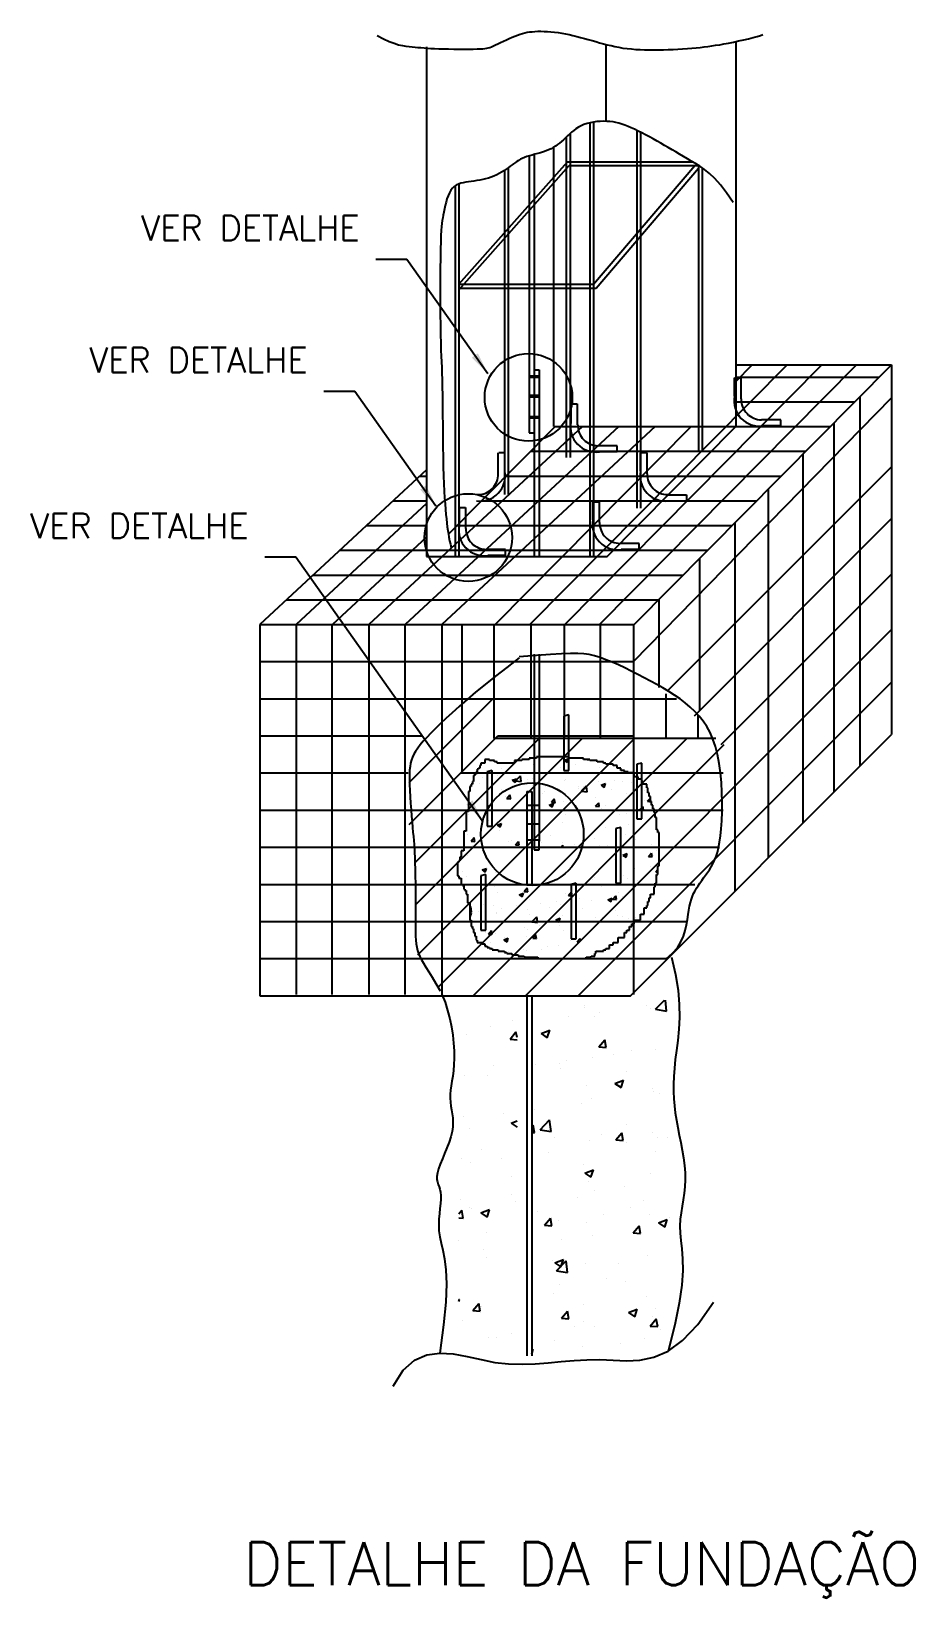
# Model space of a CAD drawing. Header units: millimetres. Extents: x -5936.4 to -5929.2, y -4429.7 to -4417.1.
import ezdxf
from ezdxf.enums import TextEntityAlignment as Align

# ---------------------------------------------------------------- set-up
doc = ezdxf.new("R2010")
doc.units = ezdxf.units.MM
doc.header["$LTSCALE"] = 10
doc.linetypes.add('DASHED', pattern=[0.75, 0.5, -0.25])
doc.layers.add('Termotécnica', color=7, linetype='Continuous')
doc.styles.add('r140', font='romans.shx')
doc.styles.add('r80', font='romans.shx')

msp = doc.modelspace()

# ---------------------------------------------------------------- texts
at = {"layer": 'Termotécnica', "color": 2, "style": 'r80'}
for p in [(-5935.494, -4418.744), (-5935.914, -4419.811), (-5936.392, -4421.151)]:
    msp.add_text('VER DETALHE', height=0.2, dxfattribs=at).set_placement(p)
at = {"layer": 'Termotécnica', "color": 5, "style": 'r140'}
msp.add_text('DETALHE DA FUNDAÇÃO', height=0.35, dxfattribs=at).set_placement((-5931.931, -4429.72), align=Align.BOTTOM_CENTER)

# ---------------------------------------------------------------- blocks, each defined once
blk = doc.blocks.new('*X1')
at = {"color": 0}
for p, q in [((2729.2, 2127.2), (2732.7, 2128.6)), ((2729.2, 2127.2), (2731.7, 2125.5)), ((2730.2, 2127.3), (2730.2, 2127.3)), ((2731.7, 2125.5), (2732.8, 2128.6)), ((2747.8, 2127.8), (2748, 2128)), ((2747.8, 2127.8), (2750, 2127.6)), ((2675.7, 2115.2), (2675.7, 2115.2)), ((2678.9, 2120.3), (2678.9, 2120.3)), ((2690, 2110.7), (2693.9, 2114.8)), ((2694.4, 2110), (2693.9, 2114.8)), ((2694.7, 2117.7), (2694.7, 2117.7)), ((2704.2, 2123.5), (2704.2, 2123.5)), ((2726.2, 2121.8), (2726.2, 2121.8)), ((2728.7, 2116.7), (2728.7, 2116.7)), ((2738.8, 2123.5), (2738.8, 2123.5)), ((2757.7, 2126), (2757.7, 2126)), ((2757.8, 2121.7), (2757.8, 2121.7)), ((2660.8, 2108.1), (2660.8, 2108.1)), ((2663.2, 2113.5), (2663.2, 2113.5)), ((2670.3, 2106.7), (2670.3, 2106.7)), ((2677, 2113.7), (2677, 2113.7)), ((2678.3, 2103.7), (2678.3, 2103.7)), ((2687.2, 2111.1), (2690.7, 2112.4)), ((2687.2, 2111.1), (2689.7, 2109.4)), ((2687.5, 2107), (2687.5, 2107)), ((2689.7, 2109.4), (2690.7, 2112.4)), ((2690, 2110.7), (2694.4, 2110)), ((2699.5, 2111.7), (2699.5, 2111.7)), ((2703.6, 2106.9), (2703.6, 2106.9)), ((2703.7, 2112.6), (2703.7, 2112.6)), ((2713.1, 2102.1), (2713.1, 2102.1)), ((2714.2, 2105.8), (2714.2, 2105.8)), ((2725.6, 2103.8), (2725.6, 2103.8)), ((2729.5, 2110.6), (2729.5, 2110.6)), ((2730.3, 2111.4), (2730.3, 2111.4)), ((2740.6, 2105.7), (2740.6, 2105.7)), ((2740.9, 2104.7), (2740.9, 2104.7)), ((2743.3, 2102.5), (2747.2, 2106.5)), ((2743.3, 2102.5), (2743.6, 2102.4)), ((2743.6, 2102.4), (2747.8, 2101.8)), ((2744.5, 2106.2), (2744.5, 2106.2)), ((2747.3, 2106.1), (2747.2, 2106.5)), ((2747.8, 2101.8), (2747.3, 2106.1)), ((2755.2, 2114.2), (2755.2, 2114.2)), ((2757, 2110.3), (2757, 2110.3)), ((2759.1, 2107.1), (2762.6, 2108.4)), ((2759.1, 2107.1), (2761.6, 2105.4)), ((2761.6, 2105.4), (2762.6, 2108.4)), ((2767.6, 2103.6), (2767.6, 2103.6)), ((2769.8, 2110.7), (2769.8, 2110.7)), ((2776.1, 2110.4), (2776.1, 2110.4)), ((2783.7, 2109.2), (2783.7, 2109.2)), ((2794.3, 2102.5), (2794.3, 2102.5)), ((2652.6, 2100.2), (2652.6, 2100.2)), ((2653.2, 2090.7), (2653.2, 2090.7)), ((2662.6, 2095.5), (2662.6, 2095.5)), ((2681.5, 2098), (2681.5, 2098)), ((2682.3, 2095.7), (2682.3, 2095.7)), ((2683, 2096.4), (2685.4, 2099.3)), ((2683, 2096.4), (2686, 2096.2)), ((2686, 2096.2), (2685.4, 2099.3)), ((2711.5, 2100.7), (2711.5, 2100.7)), ((2717.1, 2091), (2720.6, 2092.3)), ((2717.1, 2091), (2719.6, 2089.3)), ((2718.9, 2093.3), (2721.3, 2096.2)), ((2718.9, 2093.3), (2721.9, 2093)), ((2719.6, 2089.3), (2720.6, 2092.3)), ((2721.9, 2093), (2721.3, 2096.2)), ((2728.9, 2094), (2728.9, 2094)), ((2754.6, 2097.5), (2754.6, 2097.5)), ((2754.7, 2090.2), (2757.2, 2093)), ((2754.7, 2090.2), (2757.7, 2089.9)), ((2757.7, 2089.9), (2757.2, 2093)), ((2763, 2090.7), (2763, 2090.7)), ((2775.5, 2092.3), (2775.5, 2092.3)), ((2779.9, 2100.7), (2779.9, 2100.7)), ((2788.9, 2093.2), (2788.9, 2093.2)), ((2790.6, 2087), (2793, 2089.9)), ((2793.5, 2087), (2793, 2089.9)), ((2794.4, 2094.8), (2794.4, 2094.8)), ((2796.7, 2094.2), (2799, 2096.6)), ((2796.7, 2094.2), (2800, 2093.7)), ((2652, 2083.5), (2652, 2083.5)), ((2667, 2088.3), (2667, 2088.3)), ((2668.4, 2078.2), (2668.4, 2078.2)), ((2677.7, 2087), (2677.7, 2087)), ((2728.3, 2077.3), (2728.3, 2077.3)), ((2730.6, 2083.2), (2730.6, 2083.2)), ((2731.4, 2086.5), (2731.4, 2086.5)), ((2759.7, 2088.2), (2759.7, 2088.2)), ((2773.8, 2083.8), (2773.8, 2083.8)), ((2779.3, 2084.1), (2779.3, 2084.1)), ((2789.1, 2087), (2792.4, 2088.3)), ((2790.6, 2087), (2790.8, 2087)), ((2792, 2087), (2792.4, 2088.3)), ((2651.4, 2066.9), (2651.4, 2066.9)), ((2654.1, 2062), (2656.5, 2064.8)), ((2657.1, 2061.7), (2656.5, 2064.8)), ((2672.3, 2073.2), (2672.3, 2073.2)), ((2675.1, 2074.8), (2678.6, 2076.2)), ((2675.1, 2074.8), (2677.6, 2073.2)), ((2677.1, 2070.4), (2677.1, 2070.4)), ((2677.6, 2073.2), (2678.6, 2076.2)), ((2718.2, 2066.8), (2718.2, 2066.8)), ((2753.4, 2064.2), (2753.4, 2064.2)), ((2762.3, 2072.6), (2762.3, 2072.6)), ((2778.6, 2067.4), (2778.6, 2067.4)), ((2781.3, 2075.1), (2781.3, 2075.1)), ((2654.1, 2062), (2657.1, 2061.7)), ((2655.2, 2058.5), (2655.2, 2058.5)), ((2657.3, 2062.7), (2657.3, 2062.7)), ((2684, 2061.6), (2684, 2061.6)), ((2686.8, 2062.7), (2686.8, 2062.7)), ((2690, 2058.8), (2692.4, 2061.7)), ((2690, 2058.8), (2692.9, 2058.6)), ((2692.9, 2058.6), (2692.4, 2061.7)), ((2710.7, 2060.5), (2710.7, 2060.5)), ((2726.9, 2057), (2728.2, 2058.6)), ((2727.7, 2060.7), (2727.7, 2060.7)), ((2728.5, 2057), (2728.2, 2058.6)), ((2737.4, 2059.3), (2737.4, 2059.3)), ((2757.7, 2058.4), (2757.7, 2058.4)), ((2764, 2058.2), (2764, 2058.2)), ((2774.6, 2051.5), (2774.6, 2051.5)), ((2776.8, 2050.7), (2780.3, 2052)), ((2779.3, 2049), (2780.3, 2052)), ((2786.8, 2063.4), (2786.8, 2063.4)), ((2790.7, 2057.1), (2790.7, 2057.1)), ((2797.5, 2049.4), (2800, 2052.3)), ((2798.8, 2052.4), (2798.8, 2052.4)), ((2799.7, 2059.5), (2799.7, 2059.5)), ((2800.5, 2049.1), (2800, 2052.3)), ((2804, 2054.5), (2804, 2054.5)), ((2650.8, 2050.2), (2650.8, 2050.2)), ((2662.9, 2038.6), (2666.4, 2039.9)), ((2662.9, 2038.6), (2665.4, 2036.9)), ((2665.4, 2036.9), (2666.4, 2039.9)), ((2769.7, 2047.4), (2769.7, 2047.4)), ((2776.8, 2050.7), (2779.3, 2049)), ((2778, 2050.8), (2778, 2050.8)), ((2786.5, 2039.8), (2786.5, 2039.8)), ((2797.5, 2049.4), (2800.5, 2049.1)), ((2799.1, 2041.5), (2799.1, 2041.5)), ((2801.3, 2050.4), (2801.3, 2050.4)), ((2803.3, 2037.2), (2805, 2038.9)), ((2647.3, 2037.3), (2647.3, 2037.3)), ((2650.2, 2033.6), (2650.2, 2033.6)), ((2653, 2027.4), (2653, 2027.4)), ((2663.2, 2027), (2663.4, 2027.2)), ((2663.5, 2027), (2663.4, 2027.2)), ((2674, 2036.2), (2674, 2036.2)), ((2752.2, 2030.9), (2752.2, 2030.9)), ((2754.1, 2032.8), (2754.1, 2032.8)), ((2755, 2035.7), (2755, 2035.7)), ((2777.4, 2034.1), (2777.4, 2034.1)), ((2780.8, 2031.7), (2780.8, 2031.7)), ((2788.7, 2029.9), (2788.7, 2029.9)), ((2803.3, 2037.2), (2805, 2036.9)), ((2803.4, 2037.9), (2803.4, 2037.9)), ((2673, 2024.9), (2673, 2024.9)), ((2675.3, 2020.5), (2675.3, 2020.5)), ((2692.8, 2018.4), (2696.3, 2019.8)), ((2692.8, 2018.4), (2695.2, 2016.8)), ((2695.2, 2016.8), (2696.3, 2019.8)), ((2696.9, 2021.2), (2699.3, 2024.1)), ((2696.9, 2021.2), (2699.9, 2021)), ((2699.9, 2021), (2699.3, 2024.1)), ((2700.5, 2023.7), (2700.5, 2023.7)), ((2701.3, 2014.9), (2701.3, 2014.9)), ((2722.9, 2013.5), (2722.9, 2013.5)), ((2730.4, 2019.9), (2730.4, 2019.9)), ((2732.8, 2018.1), (2735.2, 2020.9)), ((2732.8, 2018.1), (2735.7, 2017.8)), ((2735.7, 2017.8), (2735.2, 2020.9)), ((2741.8, 2015.9), (2741.8, 2015.9)), ((2751.6, 2014.3), (2751.6, 2014.3)), ((2759.6, 2024.9), (2759.6, 2024.9)), ((2764.6, 2014.4), (2768.1, 2015.8)), ((2764.6, 2014.4), (2767.1, 2012.8)), ((2767.1, 2012.8), (2768.1, 2015.8)), ((2768.6, 2014.9), (2771, 2017.8)), ((2768.6, 2014.9), (2771.6, 2014.7)), ((2771.6, 2014.7), (2771, 2017.8)), ((2773.4, 2020.1), (2773.4, 2020.1)), ((2776.8, 2017.5), (2776.8, 2017.5)), ((2785.9, 2021.7), (2785.9, 2021.7)), ((2653, 2008.3), (2653.8, 2009.1)), ((2653, 2004.6), (2654.3, 2004.4)), ((2653, 2003.2), (2654.2, 2003.7)), ((2653, 2000.8), (2653.2, 2000.6)), ((2653.2, 2000.6), (2654.2, 2003.7)), ((2654.3, 2004.4), (2653.8, 2009.1)), ((2659.8, 2005.2), (2659.8, 2005.2)), ((2664.3, 2010.6), (2664.3, 2010.6)), ((2672.1, 2009.9), (2672.1, 2009.9)), ((2674.7, 2003.8), (2674.7, 2003.8)), ((2674.8, 2003.9), (2674.8, 2003.9)), ((2678.8, 2007.6), (2678.8, 2007.6)), ((2691, 2009.5), (2691, 2009.5)), ((2699.9, 2007), (2699.9, 2007)), ((2701.5, 2002.8), (2701.5, 2002.8)), ((2703.5, 1997), (2707.1, 2000.8)), ((2707.6, 1997), (2707.1, 2000.8)), ((2710.3, 2011.8), (2710.3, 2011.8)), ((2717.7, 2008.4), (2717.7, 2008.4)), ((2725.9, 2010.8), (2725.9, 2010.8)), ((2728.2, 2001.7), (2728.2, 2001.7)), ((2744.4, 2007.2), (2744.4, 2007.2)), ((2754.9, 2000.5), (2754.9, 2000.5)), ((2771.1, 2006.1), (2771.1, 2006.1)), ((2772.7, 2002), (2772.7, 2002)), ((2776.2, 2000.8), (2776.2, 2000.8)), ((2791.7, 2004.5), (2791.7, 2004.5)), ((2665.6, 1987.9), (2665.6, 1987.9)), ((2668, 1986.7), (2670.4, 1989.6)), ((2670.8, 1987.2), (2670.4, 1989.6)), ((2697.2, 1992.1), (2697.2, 1992.1)), ((2699.3, 1990.4), (2699.3, 1990.4)), ((2703.2, 1996.8), (2703.5, 1997)), ((2703.2, 1996.8), (2707.7, 1996.1)), ((2707.7, 1996.1), (2707.6, 1997)), ((2709.7, 1993.7), (2709.7, 1993.7)), ((2722.6, 1998.3), (2726.1, 1999.7)), ((2722.6, 1998.3), (2724.5, 1997)), ((2724.5, 1997), (2725.1, 1996.6)), ((2725.1, 1996.6), (2725.2, 1997)), ((2725.2, 1997), (2726.1, 1999.7)), ((2725.3, 1994.1), (2725.3, 1994.1)), ((2728.4, 1990), (2728.4, 1990)), ((2728.6, 1996.2), (2728.6, 1996.2)), ((2751, 1997.6), (2751, 1997.6)), ((2760.2, 2000.4), (2760.2, 2000.4)), ((2781.6, 1999.4), (2781.6, 1999.4)), ((2786.7, 2000.1), (2786.7, 2000.1)), ((2668, 1986.7), (2670.1, 1986.6)), ((2670, 1980), (2670, 1980)), ((2670.1, 1986.6), (2671, 1986.5)), ((2671, 1986.5), (2670.8, 1987.2)), ((2674.1, 1987.2), (2674.1, 1987.2)), ((2680.6, 1982.2), (2684.1, 1983.5)), ((2680.6, 1982.2), (2683.1, 1980.5)), ((2681, 1984.1), (2681, 1984.1)), ((2683.1, 1980.5), (2684.1, 1983.5)), ((2699.2, 1985), (2699.2, 1985)), ((2703.8, 1983.6), (2706.2, 1986.5)), ((2703.8, 1983.6), (2706.8, 1983.3)), ((2706.8, 1983.3), (2706.2, 1986.5)), ((2707.7, 1983), (2707.7, 1983)), ((2715.5, 1976.5), (2715.5, 1976.5)), ((2724.7, 1977.5), (2724.7, 1977.5)), ((2734.4, 1981.8), (2734.4, 1981.8)), ((2739.7, 1980.5), (2742.1, 1983.3)), ((2739.7, 1980.5), (2741.5, 1980.3)), ((2742.5, 1981.3), (2742.1, 1983.3)), ((2684, 1972.4), (2684, 1972.4)), ((2696.6, 1974), (2696.6, 1974)), ((2698.7, 1973.7), (2698.7, 1973.7)), ((2711.2, 1974.1), (2711.2, 1974.1))]:
    blk.add_line(p, q, dxfattribs=at)

# ---------------------------------------------------------------- linework, layer by layer
at = {"layer": 'Termotécnica', "color": 2}
for p, q in [((-5933.186, -4417.179), (-5933.186, -4421.299)), ((-5931.736, -4417.169), (-5931.736, -4417.782)), ((-5930.686, -4417.139), (-5930.686, -4420.249)), ((-5931.866, -4417.794), (-5931.866, -4421.299)), ((-5931.836, -4417.788), (-5931.836, -4421.299)), ((-5932.056, -4417.91), (-5932.056, -4420.499)), ((-5932.026, -4417.881), (-5932.026, -4420.499)), ((-5931.486, -4417.855), (-5931.486, -4420.909)), ((-5931.456, -4417.869), (-5931.456, -4420.909)), ((-5931.456, -4417.869), (-5931.456, -4420.909)), ((-5932.156, -4420.249), (-5932.156, -4417.989)), ((-5932.926, -4419.099), (-5932.046, -4418.109)), ((-5932.926, -4419.144), (-5932.033, -4418.139)), ((-5932.556, -4418.179), (-5932.556, -4420.799)), ((-5932.526, -4418.158), (-5932.526, -4420.799)), ((-5932.046, -4418.109), (-5931.035, -4418.109)), ((-5932.033, -4418.139), (-5930.986, -4418.139)), ((-5931.836, -4419.099), (-5931.016, -4418.139)), ((-5931.815, -4419.129), (-5930.986, -4418.159)), ((-5930.986, -4418.139), (-5930.986, -4420.439)), ((-5930.956, -4418.158), (-5930.956, -4420.439)), ((-5932.956, -4418.305), (-5932.956, -4421.299)), ((-5932.926, -4418.288), (-5932.926, -4421.299)), ((-5933.596, -4418.896), (-5933.346, -4418.896)), ((-5933.346, -4418.896), (-5932.691, -4419.821)), ((-5932.926, -4419.099), (-5931.836, -4419.099)), ((-5932.926, -4419.129), (-5931.866, -4419.129)), ((-5931.866, -4419.129), (-5931.815, -4419.129)), ((-5934.016, -4419.963), (-5933.766, -4419.963)), ((-5933.766, -4419.963), (-5933.111, -4420.889)), ((-5933.008, -4421.119), (-5932.146, -4420.249)), ((-5932.146, -4420.249), (-5931.506, -4420.249)), ((-5931.726, -4421.299), (-5930.686, -4420.249)), ((-5934.494, -4421.303), (-5934.244, -4421.303)), ((-5934.244, -4421.303), (-5932.736, -4423.434)), ((-5933.186, -4421.299), (-5931.726, -4421.299)), ((-5932.036, -4422.579), (-5932.076, -4422.589)), ((-5932.076, -4422.589), (-5932.076, -4423.029)), ((-5932.036, -4423.029), (-5932.036, -4422.579)), ((-5930.846, -4422.769), (-5932.629, -4422.769)), ((-5932.766, -4423.019), (-5932.776, -4423.019)), ((-5932.776, -4423.019), (-5932.776, -4423.039)), ((-5932.756, -4423.009), (-5932.766, -4423.009)), ((-5932.766, -4423.009), (-5932.766, -4423.019)), ((-5932.746, -4422.989), (-5932.756, -4422.989)), ((-5932.756, -4422.989), (-5932.756, -4423.009)), ((-5932.716, -4422.969), (-5932.746, -4422.969)), ((-5932.746, -4422.969), (-5932.746, -4422.989)), ((-5932.716, -4422.939), (-5932.716, -4422.969)), ((-5932.676, -4422.939), (-5932.716, -4422.939)), ((-5932.716, -4422.939), (-5932.716, -4422.949)), ((-5932.656, -4423.029), (-5932.696, -4423.039)), ((-5932.676, -4422.949), (-5932.676, -4422.939)), ((-5932.636, -4422.949), (-5932.676, -4422.949)), ((-5932.656, -4423.479), (-5932.656, -4423.029)), ((-5932.636, -4422.959), (-5932.636, -4422.949)), ((-5932.616, -4422.959), (-5932.636, -4422.959)), ((-5932.616, -4422.969), (-5932.616, -4422.959)), ((-5932.476, -4422.969), (-5932.616, -4422.969)), ((-5932.416, -4422.949), (-5932.476, -4422.949)), ((-5932.476, -4422.949), (-5932.476, -4422.969)), ((-5932.356, -4422.939), (-5932.416, -4422.939)), ((-5932.416, -4422.939), (-5932.416, -4422.949)), ((-5932.296, -4422.929), (-5932.356, -4422.929)), ((-5932.356, -4422.929), (-5932.356, -4422.939)), ((-5932.296, -4422.919), (-5932.296, -4422.929)), ((-5932.036, -4422.919), (-5932.296, -4422.919)), ((-5932.076, -4423.029), (-5932.036, -4423.029)), ((-5932.036, -4422.929), (-5932.036, -4422.919)), ((-5931.916, -4422.929), (-5932.036, -4422.929)), ((-5931.916, -4422.939), (-5931.916, -4422.929)), ((-5931.866, -4422.939), (-5931.916, -4422.939)), ((-5931.866, -4422.949), (-5931.866, -4422.939)), ((-5931.806, -4422.949), (-5931.866, -4422.949)), ((-5931.806, -4422.959), (-5931.806, -4422.949)), ((-5931.756, -4422.959), (-5931.806, -4422.959)), ((-5931.756, -4422.969), (-5931.756, -4422.959)), ((-5931.736, -4422.969), (-5931.756, -4422.969)), ((-5931.736, -4422.979), (-5931.736, -4422.969)), ((-5931.676, -4422.979), (-5931.736, -4422.979)), ((-5931.676, -4422.989), (-5931.676, -4422.979)), ((-5931.646, -4422.989), (-5931.676, -4422.989)), ((-5931.646, -4423.009), (-5931.646, -4422.989)), ((-5931.616, -4423.009), (-5931.646, -4423.009)), ((-5931.616, -4423.029), (-5931.616, -4423.009)), ((-5931.586, -4423.029), (-5931.616, -4423.029)), ((-5931.586, -4423.039), (-5931.586, -4423.029)), ((-5931.446, -4422.969), (-5931.486, -4422.979)), ((-5931.486, -4422.979), (-5931.486, -4423.419)), ((-5931.446, -4423.419), (-5931.446, -4422.969)), ((-5932.826, -4423.159), (-5932.836, -4423.159)), ((-5932.836, -4423.159), (-5932.836, -4423.199)), ((-5932.816, -4423.139), (-5932.826, -4423.139)), ((-5932.826, -4423.139), (-5932.826, -4423.159)), ((-5932.806, -4423.119), (-5932.816, -4423.119)), ((-5932.816, -4423.119), (-5932.816, -4423.139)), ((-5932.796, -4423.069), (-5932.806, -4423.069)), ((-5932.806, -4423.069), (-5932.806, -4423.119)), ((-5932.786, -4423.059), (-5932.796, -4423.059)), ((-5932.796, -4423.059), (-5932.796, -4423.069)), ((-5932.776, -4423.039), (-5932.786, -4423.039)), ((-5932.786, -4423.039), (-5932.786, -4423.059)), ((-5932.696, -4423.039), (-5932.696, -4423.479)), ((-5931.556, -4423.039), (-5931.586, -4423.039)), ((-5931.556, -4423.049), (-5931.556, -4423.039)), ((-5931.506, -4423.049), (-5931.556, -4423.049)), ((-5931.506, -4423.079), (-5931.506, -4423.049)), ((-5931.476, -4423.079), (-5931.506, -4423.079)), ((-5931.476, -4423.099), (-5931.476, -4423.079)), ((-5931.446, -4423.099), (-5931.476, -4423.099)), ((-5931.446, -4423.119), (-5931.446, -4423.099)), ((-5931.436, -4423.119), (-5931.446, -4423.119)), ((-5931.436, -4423.139), (-5931.436, -4423.119)), ((-5931.406, -4423.139), (-5931.436, -4423.139)), ((-5931.406, -4423.169), (-5931.406, -4423.139)), ((-5932.836, -4423.199), (-5932.846, -4423.199)), ((-5932.846, -4423.199), (-5932.846, -4423.359)), ((-5931.396, -4423.169), (-5931.406, -4423.169)), ((-5931.396, -4423.209), (-5931.396, -4423.169)), ((-5931.386, -4423.209), (-5931.396, -4423.209)), ((-5931.386, -4423.239), (-5931.386, -4423.209)), ((-5931.376, -4423.239), (-5931.386, -4423.239)), ((-5931.376, -4423.279), (-5931.376, -4423.239)), ((-5931.366, -4423.279), (-5931.376, -4423.279)), ((-5931.366, -4423.309), (-5931.366, -4423.279)), ((-5932.846, -4423.359), (-5932.866, -4423.359)), ((-5932.866, -4423.359), (-5932.866, -4423.519)), ((-5931.356, -4423.309), (-5931.366, -4423.309)), ((-5931.356, -4423.339), (-5931.356, -4423.309)), ((-5931.346, -4423.339), (-5931.356, -4423.339)), ((-5931.346, -4423.369), (-5931.346, -4423.339)), ((-5931.336, -4423.369), (-5931.346, -4423.369)), ((-5931.336, -4423.409), (-5931.336, -4423.369)), ((-5931.326, -4423.409), (-5931.336, -4423.409)), ((-5931.326, -4423.509), (-5931.326, -4423.409)), ((-5932.866, -4423.519), (-5932.886, -4423.519)), ((-5932.886, -4423.519), (-5932.886, -4423.679)), ((-5932.696, -4423.479), (-5932.656, -4423.479)), ((-5931.616, -4423.489), (-5931.656, -4423.499)), ((-5931.656, -4423.499), (-5931.656, -4423.939)), ((-5931.616, -4423.939), (-5931.616, -4423.489)), ((-5931.486, -4423.419), (-5931.446, -4423.419)), ((-5931.316, -4423.509), (-5931.326, -4423.509)), ((-5931.316, -4423.529), (-5931.316, -4423.509)), ((-5931.306, -4423.529), (-5931.316, -4423.529)), ((-5931.306, -4423.799), (-5931.306, -4423.529)), ((-5932.926, -4423.769), (-5932.936, -4423.769)), ((-5932.936, -4423.769), (-5932.936, -4423.879)), ((-5932.916, -4423.759), (-5932.926, -4423.759)), ((-5932.926, -4423.759), (-5932.926, -4423.769)), ((-5932.906, -4423.729), (-5932.916, -4423.729)), ((-5932.916, -4423.729), (-5932.916, -4423.759)), ((-5932.886, -4423.679), (-5932.906, -4423.679)), ((-5932.906, -4423.679), (-5932.906, -4423.729)), ((-5932.936, -4423.879), (-5932.926, -4423.879)), ((-5932.926, -4423.879), (-5932.926, -4423.899)), ((-5932.926, -4423.899), (-5932.906, -4423.899)), ((-5932.906, -4423.899), (-5932.906, -4423.949)), ((-5932.706, -4423.869), (-5932.746, -4423.879)), ((-5932.746, -4423.879), (-5932.746, -4424.319)), ((-5932.706, -4424.319), (-5932.706, -4423.869)), ((-5931.326, -4423.939), (-5931.326, -4423.869)), ((-5931.326, -4423.869), (-5931.316, -4423.869)), ((-5931.316, -4423.869), (-5931.316, -4423.799)), ((-5931.316, -4423.799), (-5931.306, -4423.799)), ((-5932.906, -4423.949), (-5932.896, -4423.949)), ((-5932.896, -4423.949), (-5932.896, -4423.959)), ((-5932.896, -4423.959), (-5932.886, -4423.959)), ((-5932.886, -4423.959), (-5932.886, -4423.989)), ((-5932.886, -4423.989), (-5932.876, -4423.989)), ((-5932.876, -4423.989), (-5932.876, -4423.999)), ((-5932.876, -4423.999), (-5932.866, -4423.999)), ((-5932.866, -4423.999), (-5932.866, -4424.029)), ((-5932.866, -4424.029), (-5932.856, -4424.029)), ((-5932.856, -4424.029), (-5932.856, -4424.099)), ((-5932.376, -4423.949), (-5932.336, -4423.949)), ((-5931.976, -4423.939), (-5932.016, -4423.949)), ((-5932.016, -4423.949), (-5932.016, -4424.389)), ((-5931.976, -4424.389), (-5931.976, -4423.939)), ((-5931.656, -4423.939), (-5931.616, -4423.939)), ((-5931.376, -4424.059), (-5931.376, -4424.029)), ((-5931.376, -4424.029), (-5931.346, -4424.029)), ((-5931.346, -4424.029), (-5931.346, -4423.969)), ((-5931.346, -4423.969), (-5931.336, -4423.969)), ((-5931.336, -4423.969), (-5931.336, -4423.939)), ((-5931.336, -4423.939), (-5931.326, -4423.939)), ((-5932.856, -4424.099), (-5932.836, -4424.099)), ((-5932.836, -4424.099), (-5932.836, -4424.239)), ((-5931.426, -4424.189), (-5931.426, -4424.139)), ((-5931.426, -4424.139), (-5931.406, -4424.139)), ((-5931.406, -4424.139), (-5931.406, -4424.119)), ((-5931.406, -4424.119), (-5931.396, -4424.119)), ((-5931.396, -4424.119), (-5931.396, -4424.089)), ((-5931.396, -4424.089), (-5931.386, -4424.089)), ((-5931.386, -4424.059), (-5931.376, -4424.059)), ((-5931.386, -4424.089), (-5931.386, -4424.059)), ((-5932.836, -4424.239), (-5932.826, -4424.239)), ((-5932.826, -4424.239), (-5932.826, -4424.289)), ((-5932.826, -4424.289), (-5932.816, -4424.289)), ((-5932.816, -4424.289), (-5932.816, -4424.309)), ((-5931.546, -4424.319), (-5931.546, -4424.289)), ((-5931.546, -4424.289), (-5931.526, -4424.289)), ((-5931.526, -4424.289), (-5931.526, -4424.269)), ((-5931.526, -4424.269), (-5931.506, -4424.269)), ((-5931.506, -4424.269), (-5931.506, -4424.239)), ((-5931.506, -4424.239), (-5931.456, -4424.239)), ((-5931.456, -4424.239), (-5931.456, -4424.189)), ((-5931.456, -4424.189), (-5931.426, -4424.189)), ((-5932.816, -4424.309), (-5932.806, -4424.309)), ((-5932.806, -4424.309), (-5932.806, -4424.339)), ((-5932.806, -4424.339), (-5932.796, -4424.339)), ((-5932.796, -4424.339), (-5932.796, -4424.369)), ((-5932.796, -4424.369), (-5932.786, -4424.369)), ((-5932.786, -4424.369), (-5932.786, -4424.399)), ((-5932.786, -4424.399), (-5932.776, -4424.399)), ((-5932.776, -4424.399), (-5932.776, -4424.419)), ((-5932.776, -4424.419), (-5932.736, -4424.419)), ((-5932.746, -4424.319), (-5932.706, -4424.319)), ((-5932.736, -4424.419), (-5932.736, -4424.429)), ((-5932.736, -4424.429), (-5932.716, -4424.429)), ((-5932.716, -4424.429), (-5932.716, -4424.449)), ((-5932.016, -4424.389), (-5931.976, -4424.389)), ((-5931.676, -4424.439), (-5931.676, -4424.419)), ((-5931.676, -4424.419), (-5931.636, -4424.419)), ((-5931.636, -4424.419), (-5931.636, -4424.379)), ((-5931.636, -4424.379), (-5931.586, -4424.379)), ((-5931.586, -4424.379), (-5931.586, -4424.339)), ((-5931.586, -4424.339), (-5931.566, -4424.339)), ((-5931.566, -4424.339), (-5931.566, -4424.319)), ((-5931.566, -4424.319), (-5931.546, -4424.319)), ((-5932.716, -4424.449), (-5932.696, -4424.449)), ((-5932.696, -4424.449), (-5932.696, -4424.459)), ((-5932.696, -4424.459), (-5932.676, -4424.459)), ((-5932.676, -4424.459), (-5932.676, -4424.469)), ((-5932.676, -4424.469), (-5932.656, -4424.469)), ((-5932.656, -4424.469), (-5932.656, -4424.479)), ((-5932.656, -4424.479), (-5932.606, -4424.479)), ((-5932.606, -4424.479), (-5932.606, -4424.489)), ((-5932.606, -4424.489), (-5932.556, -4424.489)), ((-5932.556, -4424.489), (-5932.556, -4424.499)), ((-5932.556, -4424.499), (-5932.536, -4424.499)), ((-5932.536, -4424.499), (-5932.536, -4424.509)), ((-5932.536, -4424.509), (-5932.496, -4424.509)), ((-5932.496, -4424.509), (-5932.496, -4424.519)), ((-5932.496, -4424.519), (-5932.446, -4424.519)), ((-5932.446, -4424.519), (-5932.446, -4424.529)), ((-5932.446, -4424.529), (-5932.396, -4424.529)), ((-5932.396, -4424.529), (-5932.396, -4424.539)), ((-5932.396, -4424.539), (-5932.286, -4424.539)), ((-5932.286, -4424.539), (-5932.286, -4424.549)), ((-5932.286, -4424.549), (-5931.896, -4424.549)), ((-5931.896, -4424.549), (-5931.896, -4424.539)), ((-5931.896, -4424.539), (-5931.856, -4424.539)), ((-5931.856, -4424.539), (-5931.856, -4424.529)), ((-5931.856, -4424.529), (-5931.826, -4424.529)), ((-5931.826, -4424.529), (-5931.826, -4424.509)), ((-5931.826, -4424.509), (-5931.816, -4424.509)), ((-5931.816, -4424.509), (-5931.816, -4424.489)), ((-5931.816, -4424.489), (-5931.756, -4424.489)), ((-5931.756, -4424.489), (-5931.756, -4424.479)), ((-5931.756, -4424.479), (-5931.736, -4424.479)), ((-5931.736, -4424.479), (-5931.736, -4424.469)), ((-5931.736, -4424.469), (-5931.706, -4424.469)), ((-5931.706, -4424.469), (-5931.706, -4424.439)), ((-5931.706, -4424.439), (-5931.676, -4424.439))]:
    msp.add_line(p, q, dxfattribs=at)
at = {"layer": 'Termotécnica', "color": 6}
for p, q in [((-5932.357, -4418.061), (-5932.357, -4420.299)), ((-5932.317, -4418.05), (-5932.317, -4420.299)), ((-5932.357, -4419.838), (-5932.276, -4419.838)), ((-5932.357, -4419.848), (-5932.276, -4419.848)), ((-5932.357, -4419.849), (-5932.276, -4419.849)), ((-5932.316, -4419.789), (-5932.276, -4419.789)), ((-5932.316, -4419.789), (-5932.316, -4421.299)), ((-5932.276, -4419.789), (-5932.276, -4421.299)), ((-5932.357, -4419.996), (-5932.276, -4419.996)), ((-5932.357, -4420.007), (-5932.276, -4420.007)), ((-5932.357, -4420.009), (-5932.276, -4420.009)), ((-5932.357, -4420.168), (-5932.276, -4420.168)), ((-5932.357, -4420.179), (-5932.276, -4420.179)), ((-5932.056, -4420.249), (-5931.996, -4420.249)), ((-5932.357, -4420.299), (-5932.317, -4420.299)), ((-5932.606, -4420.631), (-5932.606, -4420.462)), ((-5932.552, -4420.462), (-5932.603, -4420.462)), ((-5931.866, -4420.409), (-5931.866, -4420.449)), ((-5931.486, -4420.649), (-5931.426, -4420.649)), ((-5932.306, -4421.049), (-5932.246, -4421.049)), ((-5932.316, -4422.089), (-5932.316, -4423.599)), ((-5932.276, -4422.089), (-5932.276, -4423.599)), ((-5932.376, -4423.199), (-5932.376, -4423.239)), ((-5932.376, -4423.199), (-5932.336, -4423.199)), ((-5932.376, -4423.199), (-5932.376, -4423.949)), ((-5932.336, -4423.199), (-5932.336, -4423.949)), ((-5932.376, -4423.309), (-5932.276, -4423.309)), ((-5932.376, -4423.459), (-5932.276, -4423.459)), ((-5932.376, -4423.589), (-5932.276, -4423.589)), ((-5932.316, -4423.599), (-5932.316, -4423.669)), ((-5932.316, -4423.669), (-5932.276, -4423.669)), ((-5932.276, -4423.669), (-5932.276, -4423.599))]:
    msp.add_line(p, q, dxfattribs=at)
at = {"layer": 'Termotécnica', "color": 3}
for p, q in [((-5932.351, -4421.849), (-5930.271, -4419.749)), ((-5932.069, -4421.849), (-5929.989, -4419.749)), ((-5931.788, -4421.849), (-5929.708, -4419.749)), ((-5930.686, -4419.849), (-5929.525, -4419.849)), ((-5931.512, -4422.149), (-5929.426, -4420.016)), ((-5930.686, -4420.049), (-5929.723, -4420.049)), ((-5929.682, -4420.007), (-5929.682, -4422.994)), ((-5931.925, -4420.249), (-5933.653, -4421.849)), ((-5931.631, -4420.249), (-5933.359, -4421.849)), ((-5931.336, -4420.249), (-5933.064, -4421.849)), ((-5932.632, -4421.849), (-5931.047, -4420.249)), ((-5932.156, -4420.249), (-5929.922, -4420.249)), ((-5929.892, -4420.219), (-5929.892, -4423.204)), ((-5932.344, -4420.449), (-5930.12, -4420.449)), ((-5930.142, -4420.471), (-5930.142, -4423.454)), ((-5931.237, -4422.385), (-5929.426, -4420.574)), ((-5932.542, -4420.649), (-5930.318, -4420.649)), ((-5930.422, -4420.754), (-5930.422, -4423.734)), ((-5933.186, -4420.871), (-5934.242, -4421.849)), ((-5932.741, -4420.849), (-5930.516, -4420.849)), ((-5931.02, -4422.586), (-5929.426, -4420.992)), ((-5933.672, -4421.049), (-5933.186, -4421.049)), ((-5932.956, -4421.049), (-5930.714, -4421.049)), ((-5930.692, -4421.026), (-5930.692, -4424.004)), ((-5933.186, -4421.144), (-5933.948, -4421.849)), ((-5933.888, -4421.249), (-5930.912, -4421.249)), ((-5930.98, -4421.317), (-5930.98, -4422.541)), ((-5934.104, -4421.449), (-5931.11, -4421.449)), ((-5930.803, -4422.819), (-5929.426, -4421.442)), ((-5934.32, -4421.649), (-5931.308, -4421.649)), ((-5931.308, -4421.649), (-5931.308, -4422.359)), ((-5934.242, -4421.849), (-5934.242, -4424.839)), ((-5933.952, -4421.849), (-5933.952, -4424.839)), ((-5933.652, -4421.849), (-5933.652, -4424.839)), ((-5933.362, -4421.849), (-5933.362, -4424.839)), ((-5933.062, -4421.849), (-5933.062, -4424.839)), ((-5932.902, -4421.849), (-5932.902, -4423.049)), ((-5932.642, -4421.849), (-5932.642, -4422.769)), ((-5932.385, -4424.849), (-5929.426, -4421.89)), ((-5932.342, -4421.849), (-5932.342, -4422.769)), ((-5932.072, -4421.849), (-5932.072, -4422.769)), ((-5931.782, -4421.849), (-5931.782, -4422.769)), ((-5934.536, -4422.149), (-5931.512, -4422.149)), ((-5931.961, -4424.849), (-5929.426, -4422.314)), ((-5934.536, -4422.449), (-5931.166, -4422.449)), ((-5933.326, -4423.126), (-5932.649, -4422.449)), ((-5931.252, -4422.409), (-5931.252, -4422.769)), ((-5934.536, -4422.749), (-5933.226, -4422.749)), ((-5933.326, -4423.466), (-5932.609, -4422.749)), ((-5933.276, -4423.77), (-5932.275, -4422.769)), ((-5933.086, -4424.774), (-5931.081, -4422.769)), ((-5932.809, -4424.849), (-5930.779, -4422.819)), ((-5934.536, -4423.049), (-5933.336, -4423.049)), ((-5932.909, -4423.049), (-5930.786, -4423.049)), ((-5934.536, -4423.349), (-5930.786, -4423.349)), ((-5934.536, -4423.649), (-5930.816, -4423.649)), ((-5934.536, -4423.949), (-5931.016, -4423.949)), ((-5934.536, -4424.249), (-5931.076, -4424.249)), ((-5934.536, -4424.549), (-5931.246, -4424.549))]:
    msp.add_line(p, q, dxfattribs=at)
at = {"layer": 'Termotécnica', "color": 4}
for p, q in [((-5931.506, -4421.849), (-5929.426, -4419.749)), ((-5930.686, -4419.749), (-5929.426, -4419.749)), ((-5929.426, -4419.749), (-5929.426, -4422.739)), ((-5933.186, -4420.599), (-5934.536, -4421.849)), ((-5934.536, -4421.849), (-5934.536, -4424.849)), ((-5934.536, -4421.849), (-5931.506, -4421.849)), ((-5931.512, -4421.849), (-5931.512, -4424.839)), ((-5931.536, -4424.849), (-5929.426, -4422.739)), ((-5934.536, -4424.849), (-5931.536, -4424.849))]:
    msp.add_line(p, q, dxfattribs=at)
at = {"layer": 'Termotécnica', "color": 5}
for p, q in [((-5930.696, -4419.856), (-5930.645, -4419.856)), ((-5930.696, -4420.003), (-5930.696, -4419.856)), ((-5930.642, -4420.026), (-5930.642, -4419.856)), ((-5930.642, -4420.026), (-5930.642, -4419.856)), ((-5932.018, -4420.213), (-5932.018, -4420.066)), ((-5932.018, -4420.066), (-5931.968, -4420.066)), ((-5931.965, -4420.235), (-5931.965, -4420.066)), ((-5930.322, -4420.194), (-5930.476, -4420.194)), ((-5930.322, -4420.243), (-5930.466, -4420.243)), ((-5930.322, -4420.243), (-5930.322, -4420.194)), ((-5931.645, -4420.404), (-5931.798, -4420.404)), ((-5931.645, -4420.453), (-5931.788, -4420.453)), ((-5931.645, -4420.453), (-5931.645, -4420.404)), ((-5931.403, -4420.462), (-5931.457, -4420.462)), ((-5931.456, -4420.609), (-5931.456, -4420.462)), ((-5931.406, -4420.462), (-5931.403, -4420.462)), ((-5931.403, -4420.631), (-5931.403, -4420.462)), ((-5931.841, -4421.003), (-5931.841, -4420.856)), ((-5931.841, -4420.856), (-5931.79, -4420.856)), ((-5931.787, -4421.025), (-5931.787, -4420.856)), ((-5931.236, -4420.8), (-5931.084, -4420.8)), ((-5931.226, -4420.849), (-5931.083, -4420.849)), ((-5931.084, -4420.8), (-5931.084, -4420.847)), ((-5932.921, -4421.051), (-5932.921, -4420.904)), ((-5932.921, -4420.904), (-5932.871, -4420.904)), ((-5932.868, -4421.073), (-5932.868, -4420.904)), ((-5932.548, -4421.242), (-5932.702, -4421.242)), ((-5932.548, -4421.291), (-5932.548, -4421.242)), ((-5931.467, -4421.194), (-5931.621, -4421.194)), ((-5931.467, -4421.243), (-5931.611, -4421.243)), ((-5931.467, -4421.243), (-5931.467, -4421.194)), ((-5932.548, -4421.291), (-5932.691, -4421.291))]:
    msp.add_line(p, q, dxfattribs=at)
at = {"layer": 'Termotécnica', "color": 1}
for p, q in [((-5930.686, -4419.884), (-5930.552, -4419.749)), ((-5933.24, -4420.649), (-5933.186, -4420.649)), ((-5933.456, -4420.849), (-5933.186, -4420.849)), ((-5930.992, -4422.579), (-5930.992, -4422.769)), ((-5933.276, -4424.116), (-5931.929, -4422.769)), ((-5933.256, -4424.52), (-5931.505, -4422.769)), ((-5932.609, -4422.749), (-5931.512, -4422.749)), ((-5931.912, -4424.929), (-5931.912, -4424.929)), ((-5931.411, -4424.932), (-5931.411, -4424.932)), ((-5931.334, -4424.959), (-5931.261, -4424.884)), ((-5931.245, -4424.973), (-5931.255, -4424.884)), ((-5932.495, -4425.046), (-5932.495, -4425.046)), ((-5932.04, -4425.015), (-5932.04, -4425.015)), ((-5931.912, -4424.946), (-5931.912, -4424.946)), ((-5931.831, -4425.018), (-5931.831, -4425.018)), ((-5931.79, -4424.982), (-5931.79, -4424.982)), ((-5931.378, -4424.951), (-5931.378, -4424.951)), ((-5931.334, -4424.959), (-5931.245, -4424.973)), ((-5931.326, -4424.954), (-5931.326, -4424.954)), ((-5932.864, -4425.163), (-5932.864, -4425.163)), ((-5932.672, -4425.098), (-5932.672, -4425.098)), ((-5932.511, -4425.2), (-5932.463, -4425.142)), ((-5932.454, -4425.187), (-5932.463, -4425.142)), ((-5932.26, -4425.155), (-5932.19, -4425.128)), ((-5932.26, -4425.155), (-5932.21, -4425.189)), ((-5932.21, -4425.189), (-5932.19, -4425.128)), ((-5932.511, -4425.2), (-5932.454, -4425.205)), ((-5931.793, -4425.263), (-5931.745, -4425.205)), ((-5931.793, -4425.263), (-5931.734, -4425.268)), ((-5931.734, -4425.268), (-5931.745, -4425.205)), ((-5931.53, -4425.296), (-5931.53, -4425.296)), ((-5931.338, -4425.287), (-5931.338, -4425.287)), ((-5932.641, -4425.417), (-5932.641, -4425.417)), ((-5932.303, -4425.409), (-5932.303, -4425.409)), ((-5932.113, -4425.396), (-5932.113, -4425.396)), ((-5932.107, -4425.44), (-5932.107, -4425.44)), ((-5932.053, -4425.376), (-5932.053, -4425.376)), ((-5931.843, -4425.351), (-5931.843, -4425.351)), ((-5931.674, -4425.326), (-5931.674, -4425.326)), ((-5932.876, -4425.496), (-5932.876, -4425.496)), ((-5932.696, -4425.496), (-5932.696, -4425.496)), ((-5931.663, -4425.558), (-5931.593, -4425.531)), ((-5931.663, -4425.558), (-5931.613, -4425.591)), ((-5931.613, -4425.591), (-5931.593, -4425.531)), ((-5931.573, -4425.462), (-5931.573, -4425.462)), ((-5931.896, -4425.574), (-5931.896, -4425.574)), ((-5931.855, -4425.684), (-5931.855, -4425.684)), ((-5931.362, -4425.597), (-5931.362, -4425.597)), ((-5931.35, -4425.62), (-5931.35, -4425.62)), ((-5931.306, -4425.638), (-5931.306, -4425.638)), ((-5932.566, -4425.804), (-5932.566, -4425.804)), ((-5932.316, -4425.771), (-5932.316, -4425.771)), ((-5931.937, -4425.721), (-5931.937, -4425.721)), ((-5932.888, -4425.829), (-5932.888, -4425.829)), ((-5932.84, -4425.925), (-5932.84, -4425.925)), ((-5932.503, -4425.88), (-5932.454, -4425.861)), ((-5932.503, -4425.88), (-5932.454, -4425.913)), ((-5932.336, -4425.909), (-5932.324, -4425.895)), ((-5932.312, -4425.957), (-5932.324, -4425.895)), ((-5932.306, -4425.948), (-5932.306, -4425.948)), ((-5932.268, -4425.933), (-5932.191, -4425.852)), ((-5932.268, -4425.933), (-5932.179, -4425.947)), ((-5932.179, -4425.947), (-5932.191, -4425.852)), ((-5931.571, -4425.893), (-5931.571, -4425.893)), ((-5932.336, -4425.955), (-5932.312, -4425.957)), ((-5932.154, -4425.993), (-5932.154, -4425.993)), ((-5931.867, -4426.017), (-5931.867, -4426.017)), ((-5931.772, -4425.971), (-5931.772, -4425.971)), ((-5931.655, -4426.015), (-5931.607, -4425.957)), ((-5931.655, -4426.015), (-5931.595, -4426.02)), ((-5931.595, -4426.02), (-5931.606, -4425.957)), ((-5931.569, -4426.032), (-5931.569, -4426.032)), ((-5931.362, -4425.953), (-5931.362, -4425.953)), ((-5931.318, -4425.999), (-5931.318, -4425.999)), ((-5931.238, -4425.993), (-5931.238, -4425.993)), ((-5932.9, -4426.162), (-5932.9, -4426.162)), ((-5932.829, -4426.198), (-5932.829, -4426.198)), ((-5932.738, -4426.093), (-5932.738, -4426.093)), ((-5932.579, -4426.165), (-5932.579, -4426.165)), ((-5932.2, -4426.115), (-5932.2, -4426.115)), ((-5931.332, -4426.112), (-5931.332, -4426.112)), ((-5932.498, -4426.313), (-5932.498, -4426.313)), ((-5931.915, -4426.212), (-5931.915, -4426.212)), ((-5931.906, -4426.283), (-5931.836, -4426.256)), ((-5931.906, -4426.283), (-5931.857, -4426.316)), ((-5931.857, -4426.316), (-5931.836, -4426.256)), ((-5931.375, -4426.285), (-5931.375, -4426.285)), ((-5931.88, -4426.349), (-5931.88, -4426.349)), ((-5931.832, -4426.427), (-5931.832, -4426.427)), ((-5931.582, -4426.394), (-5931.582, -4426.394)), ((-5932.912, -4426.495), (-5932.912, -4426.495)), ((-5932.842, -4426.56), (-5932.842, -4426.56)), ((-5932.824, -4426.571), (-5932.824, -4426.571)), ((-5932.747, -4426.605), (-5932.677, -4426.578)), ((-5932.697, -4426.639), (-5932.677, -4426.579)), ((-5932.501, -4426.459), (-5932.501, -4426.459)), ((-5932.463, -4426.51), (-5932.463, -4426.51)), ((-5931.967, -4426.482), (-5931.967, -4426.482)), ((-5931.533, -4426.562), (-5931.533, -4426.562)), ((-5931.433, -4426.504), (-5931.433, -4426.504)), ((-5932.926, -4426.613), (-5932.902, -4426.584)), ((-5932.926, -4426.644), (-5932.891, -4426.647)), ((-5932.891, -4426.647), (-5932.902, -4426.584)), ((-5932.747, -4426.605), (-5932.697, -4426.639)), ((-5932.29, -4426.593), (-5932.29, -4426.593)), ((-5932.233, -4426.704), (-5932.185, -4426.647)), ((-5932.233, -4426.704), (-5932.173, -4426.709)), ((-5932.173, -4426.709), (-5932.185, -4426.647)), ((-5932.116, -4426.663), (-5932.116, -4426.663)), ((-5931.892, -4426.682), (-5931.892, -4426.682)), ((-5931.756, -4426.616), (-5931.756, -4426.616)), ((-5931.387, -4426.618), (-5931.387, -4426.618)), ((-5931.31, -4426.685), (-5931.24, -4426.659)), ((-5931.31, -4426.685), (-5931.26, -4426.719)), ((-5931.26, -4426.719), (-5931.24, -4426.659)), ((-5931.222, -4426.638), (-5931.222, -4426.638)), ((-5932.925, -4426.828), (-5932.925, -4426.828)), ((-5932.699, -4426.763), (-5932.699, -4426.763)), ((-5932.095, -4426.821), (-5932.095, -4426.821)), ((-5931.845, -4426.788), (-5931.845, -4426.788)), ((-5931.516, -4426.767), (-5931.468, -4426.709)), ((-5931.516, -4426.767), (-5931.456, -4426.772)), ((-5931.456, -4426.772), (-5931.468, -4426.71)), ((-5931.466, -4426.738), (-5931.466, -4426.738)), ((-5932.727, -4426.904), (-5932.727, -4426.904)), ((-5931.399, -4426.951), (-5931.399, -4426.951)), ((-5932.7, -4426.967), (-5932.7, -4426.967)), ((-5932.166, -4426.99), (-5932.166, -4426.99)), ((-5932.15, -4427.008), (-5932.08, -4426.981)), ((-5932.15, -4427.008), (-5932.1, -4427.042)), ((-5932.136, -4427.073), (-5932.058, -4426.992)), ((-5932.136, -4427.073), (-5932.047, -4427.087)), ((-5932.1, -4427.042), (-5932.08, -4426.981)), ((-5932.047, -4427.087), (-5932.058, -4426.992)), ((-5931.904, -4427.015), (-5931.904, -4427.015)), ((-5931.632, -4427.012), (-5931.632, -4427.012)), ((-5932.108, -4427.182), (-5932.108, -4427.182)), ((-5931.729, -4427.133), (-5931.729, -4427.133)), ((-5931.574, -4427.159), (-5931.574, -4427.159)), ((-5932.926, -4427.322), (-5932.92, -4427.304)), ((-5932.926, -4427.306), (-5932.92, -4427.304)), ((-5932.812, -4427.394), (-5932.764, -4427.336)), ((-5932.752, -4427.399), (-5932.764, -4427.336)), ((-5932.157, -4427.259), (-5932.157, -4427.259)), ((-5931.411, -4427.284), (-5931.411, -4427.284)), ((-5932.812, -4427.394), (-5932.752, -4427.399)), ((-5932.741, -4427.359), (-5932.741, -4427.359)), ((-5932.094, -4427.456), (-5932.046, -4427.399)), ((-5932.094, -4427.456), (-5932.035, -4427.462)), ((-5932.035, -4427.462), (-5932.046, -4427.399)), ((-5931.916, -4427.348), (-5931.916, -4427.348)), ((-5931.553, -4427.411), (-5931.483, -4427.384)), ((-5931.553, -4427.411), (-5931.503, -4427.444)), ((-5931.503, -4427.444), (-5931.483, -4427.384)), ((-5931.377, -4427.519), (-5931.329, -4427.462)), ((-5931.36, -4427.444), (-5931.36, -4427.444)), ((-5931.335, -4427.379), (-5931.335, -4427.379)), ((-5931.317, -4427.524), (-5931.329, -4427.462)), ((-5932.894, -4427.478), (-5932.894, -4427.478)), ((-5932.501, -4427.579), (-5932.501, -4427.579)), ((-5931.992, -4427.527), (-5931.992, -4427.527)), ((-5931.918, -4427.479), (-5931.918, -4427.479)), ((-5931.827, -4427.523), (-5931.827, -4427.523)), ((-5931.377, -4427.519), (-5931.317, -4427.524)), ((-5931.293, -4427.546), (-5931.293, -4427.546)), ((-5932.684, -4427.613), (-5932.684, -4427.613)), ((-5932.621, -4427.61), (-5932.621, -4427.61)), ((-5932.336, -4427.746), (-5932.323, -4427.706)), ((-5932.336, -4427.711), (-5932.323, -4427.706)), ((-5932.15, -4427.635), (-5932.15, -4427.635)), ((-5931.928, -4427.681), (-5931.928, -4427.681)), ((-5931.616, -4427.658), (-5931.616, -4427.658)), ((-5931.423, -4427.617), (-5931.423, -4427.617))]:
    msp.add_line(p, q, dxfattribs=at)
at = {"layer": 'Termotécnica', "color": 6, "linetype": 'DASHED'}
for p, q in [((-5932.376, -4424.859), (-5932.376, -4427.759)), ((-5932.336, -4424.859), (-5932.336, -4427.759))]:
    msp.add_line(p, q, dxfattribs=at)
at = {"layer": 'Termotécnica', "color": 2}
for points in [[(-5933.586, -4417.089), (-5933.534, -4417.115), (-5933.488, -4417.136), (-5933.447, -4417.151), (-5933.412, -4417.162), (-5933.381, -4417.169), (-5933.353, -4417.174), (-5933.327, -4417.177), (-5933.303, -4417.18), (-5933.279, -4417.182), (-5933.256, -4417.184), (-5933.232, -4417.186), (-5933.207, -4417.188), (-5933.181, -4417.19), (-5933.152, -4417.192), (-5933.121, -4417.194), (-5933.086, -4417.195), (-5933.048, -4417.196), (-5933.008, -4417.197), (-5932.966, -4417.198), (-5932.924, -4417.198), (-5932.883, -4417.198), (-5932.844, -4417.198), (-5932.809, -4417.198), (-5932.778, -4417.197), (-5932.753, -4417.196), (-5932.732, -4417.195), (-5932.715, -4417.194), (-5932.7, -4417.191), (-5932.687, -4417.188), (-5932.675, -4417.184), (-5932.661, -4417.179), (-5932.646, -4417.172), (-5932.629, -4417.164), (-5932.609, -4417.154), (-5932.587, -4417.144), (-5932.564, -4417.133), (-5932.541, -4417.122), (-5932.517, -4417.112), (-5932.494, -4417.101), (-5932.471, -4417.092), (-5932.45, -4417.084), (-5932.43, -4417.077), (-5932.41, -4417.071), (-5932.391, -4417.066), (-5932.372, -4417.062), (-5932.352, -4417.059), (-5932.331, -4417.057), (-5932.31, -4417.055), (-5932.286, -4417.054), (-5932.262, -4417.054), (-5932.236, -4417.055), (-5932.209, -4417.056), (-5932.181, -4417.058), (-5932.152, -4417.061), (-5932.123, -4417.064), (-5932.093, -4417.069), (-5932.063, -4417.074), (-5932.032, -4417.08), (-5932.002, -4417.087), (-5931.971, -4417.095), (-5931.94, -4417.103), (-5931.909, -4417.111), (-5931.879, -4417.12), (-5931.848, -4417.129), (-5931.817, -4417.137), (-5931.787, -4417.146), (-5931.756, -4417.154), (-5931.725, -4417.162), (-5931.694, -4417.17), (-5931.663, -4417.177), (-5931.631, -4417.183), (-5931.598, -4417.189), (-5931.564, -4417.193), (-5931.53, -4417.197), (-5931.495, -4417.2), (-5931.459, -4417.202), (-5931.423, -4417.203), (-5931.386, -4417.204), (-5931.348, -4417.204), (-5931.31, -4417.204), (-5931.271, -4417.203), (-5931.231, -4417.202), (-5931.192, -4417.2), (-5931.153, -4417.198), (-5931.115, -4417.196), (-5931.077, -4417.193), (-5931.041, -4417.19), (-5931.006, -4417.187), (-5930.973, -4417.184), (-5930.942, -4417.18), (-5930.911, -4417.177), (-5930.88, -4417.172), (-5930.848, -4417.167), (-5930.815, -4417.162), (-5930.781, -4417.156), (-5930.744, -4417.149), (-5930.704, -4417.141), (-5930.663, -4417.132), (-5930.621, -4417.123), (-5930.582, -4417.114), (-5930.545, -4417.104), (-5930.512, -4417.095), (-5930.485, -4417.087), (-5930.466, -4417.079)], [(-5930.706, -4418.439), (-5930.76, -4418.36), (-5930.81, -4418.296), (-5930.856, -4418.245), (-5930.899, -4418.204), (-5930.938, -4418.171), (-5930.976, -4418.144), (-5931.011, -4418.122), (-5931.045, -4418.103), (-5931.077, -4418.084), (-5931.109, -4418.065), (-5931.14, -4418.047), (-5931.17, -4418.029), (-5931.201, -4418.011), (-5931.231, -4417.994), (-5931.261, -4417.976), (-5931.291, -4417.959), (-5931.322, -4417.941), (-5931.353, -4417.924), (-5931.384, -4417.907), (-5931.415, -4417.891), (-5931.445, -4417.875), (-5931.475, -4417.86), (-5931.504, -4417.846), (-5931.531, -4417.834), (-5931.557, -4417.823), (-5931.583, -4417.813), (-5931.607, -4417.804), (-5931.631, -4417.797), (-5931.655, -4417.791), (-5931.678, -4417.787), (-5931.703, -4417.784), (-5931.728, -4417.782), (-5931.754, -4417.781), (-5931.781, -4417.782), (-5931.808, -4417.784), (-5931.835, -4417.788), (-5931.862, -4417.793), (-5931.888, -4417.799), (-5931.913, -4417.807), (-5931.936, -4417.817), (-5931.958, -4417.828), (-5931.978, -4417.841), (-5931.996, -4417.855), (-5932.014, -4417.87), (-5932.031, -4417.885), (-5932.047, -4417.9), (-5932.062, -4417.916), (-5932.078, -4417.93), (-5932.094, -4417.944), (-5932.11, -4417.958), (-5932.126, -4417.97), (-5932.143, -4417.982), (-5932.161, -4417.992), (-5932.179, -4418.003), (-5932.199, -4418.012), (-5932.22, -4418.02), (-5932.241, -4418.028), (-5932.264, -4418.035), (-5932.287, -4418.042), (-5932.31, -4418.048), (-5932.333, -4418.054), (-5932.355, -4418.061), (-5932.376, -4418.067), (-5932.395, -4418.074), (-5932.412, -4418.081), (-5932.427, -4418.088), (-5932.442, -4418.097), (-5932.455, -4418.105), (-5932.468, -4418.114), (-5932.482, -4418.124), (-5932.495, -4418.134), (-5932.51, -4418.145), (-5932.525, -4418.157), (-5932.542, -4418.169), (-5932.56, -4418.181), (-5932.579, -4418.193), (-5932.599, -4418.204), (-5932.619, -4418.215), (-5932.641, -4418.225), (-5932.663, -4418.234), (-5932.686, -4418.241), (-5932.709, -4418.247), (-5932.732, -4418.253), (-5932.756, -4418.257), (-5932.78, -4418.261), (-5932.803, -4418.264), (-5932.826, -4418.267), (-5932.848, -4418.27), (-5932.869, -4418.274), (-5932.89, -4418.278), (-5932.91, -4418.282), (-5932.928, -4418.289), (-5932.946, -4418.297), (-5932.962, -4418.308), (-5932.976, -4418.322), (-5932.99, -4418.339), (-5933.001, -4418.359), (-5933.012, -4418.383), (-5933.021, -4418.408), (-5933.029, -4418.435), (-5933.035, -4418.463), (-5933.041, -4418.49), (-5933.047, -4418.516), (-5933.051, -4418.54), (-5933.055, -4418.562), (-5933.059, -4418.584), (-5933.062, -4418.607), (-5933.065, -4418.633), (-5933.068, -4418.665), (-5933.07, -4418.704), (-5933.072, -4418.753), (-5933.073, -4418.814), (-5933.074, -4418.887), (-5933.075, -4418.97), (-5933.075, -4419.061), (-5933.075, -4419.155), (-5933.075, -4419.25), (-5933.075, -4419.343), (-5933.074, -4419.43), (-5933.073, -4419.507), (-5933.072, -4419.573), (-5933.07, -4419.63), (-5933.068, -4419.68), (-5933.066, -4419.726), (-5933.064, -4419.771), (-5933.063, -4419.817), (-5933.061, -4419.869), (-5933.06, -4419.927), (-5933.058, -4419.995), (-5933.058, -4420.071), (-5933.057, -4420.152), (-5933.056, -4420.238), (-5933.055, -4420.325), (-5933.054, -4420.411), (-5933.053, -4420.495), (-5933.051, -4420.574), (-5933.049, -4420.646), (-5933.047, -4420.712), (-5933.044, -4420.771), (-5933.041, -4420.825), (-5933.037, -4420.874), (-5933.034, -4420.918), (-5933.03, -4420.959), (-5933.026, -4420.995), (-5933.022, -4421.029), (-5933.019, -4421.06), (-5933.014, -4421.089), (-5933.01, -4421.117), (-5933.005, -4421.144), (-5933, -4421.172), (-5932.993, -4421.2), (-5932.986, -4421.229)], [(-5932.436, -4422.119), (-5932.537, -4422.195), (-5932.629, -4422.267), (-5932.713, -4422.334), (-5932.79, -4422.397), (-5932.859, -4422.456), (-5932.922, -4422.511), (-5932.979, -4422.562), (-5933.03, -4422.609), (-5933.076, -4422.652), (-5933.117, -4422.692), (-5933.153, -4422.728), (-5933.185, -4422.762), (-5933.213, -4422.793), (-5933.237, -4422.822), (-5933.257, -4422.849), (-5933.275, -4422.874), (-5933.289, -4422.898), (-5933.3, -4422.921), (-5933.309, -4422.944), (-5933.316, -4422.969), (-5933.32, -4422.996), (-5933.323, -4423.026), (-5933.325, -4423.06), (-5933.325, -4423.099), (-5933.323, -4423.143), (-5933.321, -4423.191), (-5933.319, -4423.241), (-5933.315, -4423.294), (-5933.311, -4423.346), (-5933.307, -4423.397), (-5933.303, -4423.445), (-5933.3, -4423.489), (-5933.296, -4423.527), (-5933.293, -4423.562), (-5933.29, -4423.594), (-5933.287, -4423.626), (-5933.285, -4423.658), (-5933.283, -4423.693), (-5933.281, -4423.731), (-5933.28, -4423.775), (-5933.278, -4423.826), (-5933.278, -4423.882), (-5933.277, -4423.943), (-5933.277, -4424.005), (-5933.276, -4424.067), (-5933.276, -4424.129), (-5933.276, -4424.187), (-5933.276, -4424.24), (-5933.276, -4424.288), (-5933.276, -4424.33), (-5933.275, -4424.367), (-5933.273, -4424.4), (-5933.27, -4424.43), (-5933.266, -4424.457), (-5933.26, -4424.483), (-5933.251, -4424.508), (-5933.241, -4424.533), (-5933.227, -4424.559), (-5933.211, -4424.587), (-5933.192, -4424.619), (-5933.169, -4424.656), (-5933.142, -4424.699), (-5933.111, -4424.75), (-5933.076, -4424.809)], [(-5931.246, -4424.549), (-5931.196, -4424.506), (-5931.158, -4424.461), (-5931.129, -4424.414), (-5931.108, -4424.367), (-5931.094, -4424.321), (-5931.084, -4424.276), (-5931.077, -4424.233), (-5931.071, -4424.193), (-5931.065, -4424.157), (-5931.059, -4424.125), (-5931.052, -4424.096), (-5931.044, -4424.069), (-5931.035, -4424.045), (-5931.026, -4424.023), (-5931.015, -4424.001), (-5931.003, -4423.98), (-5930.99, -4423.96), (-5930.976, -4423.939), (-5930.961, -4423.918), (-5930.946, -4423.897), (-5930.93, -4423.876), (-5930.915, -4423.854), (-5930.899, -4423.831), (-5930.885, -4423.807), (-5930.871, -4423.782), (-5930.858, -4423.755), (-5930.845, -4423.725), (-5930.834, -4423.691), (-5930.825, -4423.653), (-5930.816, -4423.609), (-5930.809, -4423.558), (-5930.803, -4423.5), (-5930.799, -4423.435), (-5930.796, -4423.363), (-5930.796, -4423.286), (-5930.798, -4423.207), (-5930.802, -4423.126), (-5930.81, -4423.047), (-5930.82, -4422.971), (-5930.833, -4422.9), (-5930.85, -4422.835), (-5930.87, -4422.776), (-5930.893, -4422.723), (-5930.92, -4422.674), (-5930.949, -4422.63), (-5930.981, -4422.589), (-5931.016, -4422.551), (-5931.054, -4422.516), (-5931.094, -4422.482), (-5931.136, -4422.45), (-5931.18, -4422.42), (-5931.226, -4422.39), (-5931.274, -4422.362), (-5931.323, -4422.334), (-5931.374, -4422.306), (-5931.425, -4422.279), (-5931.478, -4422.252), (-5931.531, -4422.225), (-5931.583, -4422.2), (-5931.635, -4422.176), (-5931.686, -4422.153), (-5931.736, -4422.134), (-5931.783, -4422.116), (-5931.828, -4422.103), (-5931.87, -4422.092), (-5931.914, -4422.086), (-5931.963, -4422.083), (-5932.022, -4422.082), (-5932.094, -4422.085), (-5932.184, -4422.091), (-5932.297, -4422.099), (-5932.436, -4422.109)], [(-5931.206, -4424.539), (-5931.172, -4424.677), (-5931.151, -4424.804), (-5931.142, -4424.919), (-5931.14, -4425.025), (-5931.145, -4425.121), (-5931.154, -4425.21), (-5931.165, -4425.291), (-5931.175, -4425.366), (-5931.182, -4425.436), (-5931.187, -4425.502), (-5931.189, -4425.564), (-5931.189, -4425.624), (-5931.186, -4425.682), (-5931.182, -4425.74), (-5931.175, -4425.797), (-5931.166, -4425.855), (-5931.155, -4425.915), (-5931.143, -4425.976), (-5931.131, -4426.037), (-5931.119, -4426.099), (-5931.109, -4426.16), (-5931.101, -4426.221), (-5931.096, -4426.28), (-5931.094, -4426.337), (-5931.097, -4426.393), (-5931.103, -4426.446), (-5931.111, -4426.499), (-5931.119, -4426.551), (-5931.128, -4426.603), (-5931.134, -4426.656), (-5931.137, -4426.711), (-5931.136, -4426.768), (-5931.13, -4426.828), (-5931.122, -4426.895), (-5931.116, -4426.975), (-5931.114, -4427.071), (-5931.122, -4427.19), (-5931.142, -4427.334), (-5931.178, -4427.51), (-5931.233, -4427.722)], [(-5933.062, -4424.839), (-5933.037, -4424.902), (-5933.016, -4424.968), (-5932.999, -4425.035), (-5932.985, -4425.102), (-5932.975, -4425.169), (-5932.968, -4425.234), (-5932.964, -4425.296), (-5932.963, -4425.354), (-5932.965, -4425.407), (-5932.969, -4425.455), (-5932.974, -4425.499), (-5932.981, -4425.54), (-5932.987, -4425.578), (-5932.992, -4425.613), (-5932.995, -4425.646), (-5932.996, -4425.678), (-5932.994, -4425.71), (-5932.99, -4425.741), (-5932.984, -4425.772), (-5932.979, -4425.804), (-5932.975, -4425.837), (-5932.973, -4425.871), (-5932.974, -4425.908), (-5932.979, -4425.948), (-5932.99, -4425.99), (-5933.004, -4426.034), (-5933.022, -4426.079), (-5933.04, -4426.124), (-5933.058, -4426.168), (-5933.075, -4426.21), (-5933.089, -4426.248), (-5933.098, -4426.281), (-5933.103, -4426.31), (-5933.102, -4426.334), (-5933.098, -4426.355), (-5933.092, -4426.375), (-5933.085, -4426.394), (-5933.079, -4426.414), (-5933.073, -4426.437), (-5933.07, -4426.463), (-5933.071, -4426.494), (-5933.074, -4426.529), (-5933.078, -4426.568), (-5933.083, -4426.61), (-5933.086, -4426.655), (-5933.088, -4426.702), (-5933.086, -4426.75), (-5933.079, -4426.799), (-5933.068, -4426.849), (-5933.054, -4426.906), (-5933.04, -4426.976), (-5933.03, -4427.065), (-5933.026, -4427.179), (-5933.031, -4427.326), (-5933.048, -4427.51), (-5933.08, -4427.738)], [(-5933.456, -4428.005), (-5933.375, -4427.877), (-5933.284, -4427.796), (-5933.185, -4427.752), (-5933.08, -4427.738), (-5932.971, -4427.745), (-5932.859, -4427.766), (-5932.745, -4427.791), (-5932.633, -4427.813), (-5932.523, -4427.825), (-5932.414, -4427.828), (-5932.308, -4427.825), (-5932.202, -4427.817), (-5932.098, -4427.807), (-5931.993, -4427.798), (-5931.889, -4427.792), (-5931.784, -4427.791), (-5931.677, -4427.796), (-5931.57, -4427.8), (-5931.46, -4427.795), (-5931.348, -4427.772), (-5931.233, -4427.722), (-5931.115, -4427.637), (-5930.992, -4427.508), (-5930.865, -4427.326)]]:
    msp.add_lwpolyline(points, dxfattribs=at)
at = {"layer": 'Termotécnica', "color": 1}
for centre, radius in [((-5932.362, -4420.013), 0.354), ((-5932.849, -4421.146), 0.354), ((-5932.331, -4423.544), 0.415)]:
    msp.add_circle(centre, radius, dxfattribs=at)
at = {"layer": 'Termotécnica', "color": 5}
for centre, radius, start, end in [((-5930.493, -4420.04), 0.206, 169.8072, 277.755), ((-5930.476, -4420.028), 0.166, 179.1629, 270), ((-5931.816, -4420.249), 0.206, 169.8072, 277.755), ((-5931.798, -4420.238), 0.166, 179.1629, 270), ((-5931.254, -4420.645), 0.206, 169.8072, 277.755), ((-5931.236, -4420.633), 0.166, 179.1629, 270), ((-5931.638, -4421.039), 0.206, 169.8072, 277.755), ((-5932.719, -4421.087), 0.206, 169.8072, 277.755), ((-5932.702, -4421.076), 0.166, 179.1629, 270), ((-5931.621, -4421.027), 0.166, 179.1629, 270)]:
    msp.add_arc(centre, radius, start, end, dxfattribs=at)
at = {"layer": 'Termotécnica', "color": 6}
for centre, radius, start, end in [((-5932.755, -4420.645), 0.206, 262.245, 10.1928), ((-5932.772, -4420.633), 0.166, 270, 0.8371)]:
    msp.add_arc(centre, radius, start, end, dxfattribs=at)
at = {"layer": 'Termotécnica', "color": 2}
for points in [[(-5932.771, -4419.657), (-5932.82, -4419.692), (-5932.691, -4419.821)], [(-5933.19, -4420.724), (-5933.239, -4420.759), (-5933.111, -4420.889)], [(-5932.815, -4423.27), (-5932.864, -4423.304), (-5932.736, -4423.434)]]:
    msp.add_solid(points, dxfattribs=at)

# ---------------------------------------------------------------- block references
at = {"layer": 'Termotécnica', "color": 1, "xscale": 0.01000000000003638, "yscale": 0.01000000000003638, "zscale": 0.01}
msp.add_blockref('*X1', (-5959.366, -4444.219), dxfattribs=at)

msp.set_redraw_order([(e.dxf.handle, doc.entitydb.next_handle()) for e in msp.query("TEXT MTEXT ATTDEF DIMENSION ARC_DIMENSION")])  # texts and dimensions are drawn at this point

doc.saveas('drawing.dxf')
